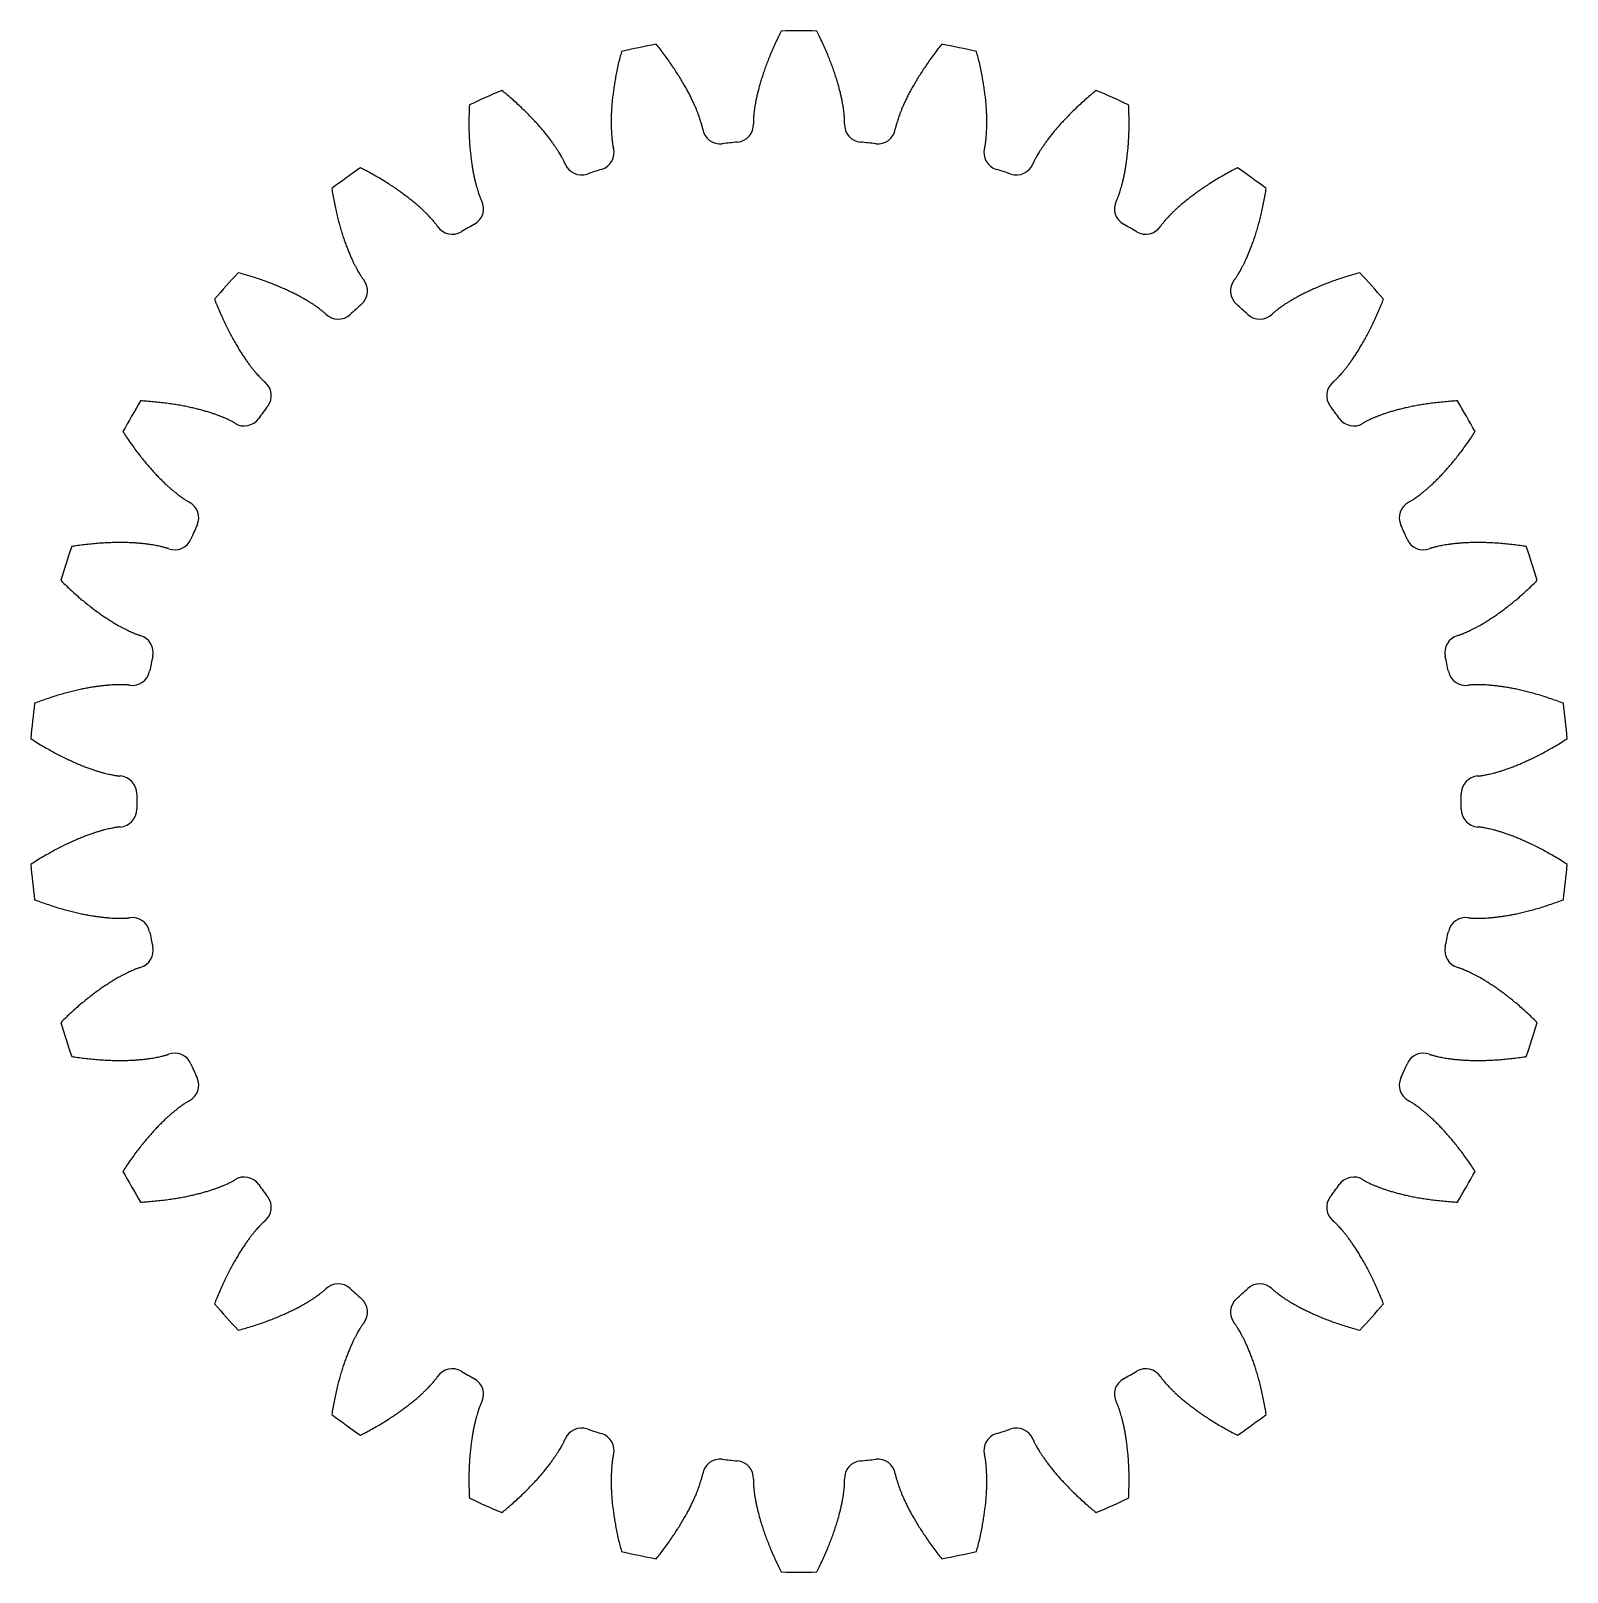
# Model space of a CAD drawing. Extents: x -53 to 53, y -53 to 53.
import ezdxf

# ---------------------------------------------------------------- set-up
doc = ezdxf.new("R2010")
doc.units = 0
doc.layers.add('MODELSKETCH_VISIBLE', color=7, linetype='CONTINUOUS')

msp = doc.modelspace()

# ---------------------------------------------------------------- linework, layer by layer
at = {"layer": 'MODELSKETCH_VISIBLE'}
for centre, radius, start, end in [((0, 0), 53.33, 88.6801, 91.3199), ((0, 0), 53.33, 100.6801, 103.3199), ((0, 0), 53.33, 76.6801, 79.3199), ((0, 0), 53.33, 112.6801, 115.3199), ((0, 0), 53.33, 64.6801, 67.3199), ((-5.45, 46.74), 1.23, 189.7774, 276.6554), ((-4.38, 46.85), 1.23, 275.3446, 2.2226), ((4.38, 46.85), 1.23, 177.7774, 264.6554), ((5.45, 46.74), 1.23, 263.3446, 350.2226), ((-14.03, 44.92), 1.23, 287.3446, 14.2226), ((0, 0), 45.83, 95.3446, 96.6554), ((0, 0), 45.83, 83.3446, 84.6554), ((14.03, 44.92), 1.23, 165.7774, 252.6554), ((0, 0), 53.33, 124.6801, 127.3199), ((-15.05, 44.59), 1.23, 201.7774, 288.6554), ((0, 0), 45.83, 107.3446, 108.6554), ((0, 0), 45.83, 71.3446, 72.6554), ((15.05, 44.59), 1.23, 251.3446, 338.2226), ((0, 0), 53.33, 52.6801, 55.3199), ((-23.06, 41.02), 1.23, 299.3446, 26.2226), ((23.06, 41.02), 1.23, 153.7774, 240.6554), ((-23.99, 40.48), 1.23, 213.7774, 300.6554), ((0, 0), 45.83, 119.3446, 120.6554), ((0, 0), 45.83, 59.3446, 60.6554), ((23.99, 40.48), 1.23, 239.3446, 326.2226), ((0, 0), 53.33, 136.6801, 139.3199), ((0, 0), 53.33, 40.6801, 43.3199), ((-31.09, 35.33), 1.23, 311.3446, 38.2226), ((31.09, 35.33), 1.23, 141.7774, 228.6554), ((0, 0), 45.83, 131.3446, 132.6554), ((0, 0), 45.83, 47.3446, 48.6554), ((-31.89, 34.61), 1.23, 225.7774, 312.6554), ((31.89, 34.61), 1.23, 227.3446, 314.2226), ((-37.75, 28.09), 1.23, 323.3446, 50.2226), ((37.75, 28.09), 1.23, 129.7774, 216.6554), ((0, 0), 53.33, 148.6801, 151.3199), ((0, 0), 45.83, 143.3446, 144.6554), ((0, 0), 45.83, 35.3446, 36.6554), ((0, 0), 53.33, 28.6801, 31.3199), ((-38.38, 27.22), 1.23, 237.7774, 324.6554), ((38.38, 27.22), 1.23, 215.3446, 302.2226), ((-42.77, 19.63), 1.23, 335.3446, 62.2226), ((42.77, 19.63), 1.23, 117.7774, 204.6554), ((-43.21, 18.65), 1.23, 249.7774, 336.6554), ((0, 0), 45.83, 155.3446, 156.6554), ((0, 0), 45.83, 23.3446, 24.6554), ((43.21, 18.65), 1.23, 203.3446, 290.2226), ((0, 0), 53.33, 160.6801, 163.3199), ((0, 0), 53.33, 16.6801, 19.3199), ((-45.92, 10.31), 1.23, 347.3446, 74.2226), ((45.92, 10.31), 1.23, 105.7774, 192.6554), ((0, 0), 45.83, 167.3446, 168.6554), ((0, 0), 45.83, 11.3446, 12.6554), ((-46.14, 9.26), 1.23, 261.7774, 348.6554), ((46.14, 9.26), 1.23, 191.3446, 278.2226), ((0, 0), 53.33, 172.6801, 175.3199), ((0, 0), 53.33, 4.6801, 7.3199), ((-47.06, 0.54), 1.23, 359.3446, 86.2226), ((47.06, 0.54), 1.23, 93.7774, 180.6554), ((0, 0), 45.83, 179.3446, 180.6554), ((0, 0), 45.83, 359.3446, 0.6554), ((-47.06, -0.54), 1.23, 273.7774, 0.6554), ((47.06, -0.54), 1.23, 179.3446, 266.2226), ((0, 0), 53.33, 184.6801, 187.3199), ((0, 0), 53.33, 352.6801, 355.3199), ((-46.14, -9.26), 1.23, 11.3446, 98.2226), ((46.14, -9.26), 1.23, 81.7774, 168.6554), ((0, 0), 45.83, 191.3446, 192.6554), ((0, 0), 45.83, 347.3446, 348.6554), ((-45.92, -10.31), 1.23, 285.7774, 12.6554), ((45.92, -10.31), 1.23, 167.3446, 254.2226), ((0, 0), 53.33, 196.6801, 199.3199), ((0, 0), 53.33, 340.6801, 343.3199), ((-43.21, -18.65), 1.23, 23.3446, 110.2226), ((43.21, -18.65), 1.23, 69.7774, 156.6554), ((-42.77, -19.63), 1.23, 297.7774, 24.6554), ((0, 0), 45.83, 203.3446, 204.6554), ((42.77, -19.63), 1.23, 155.3446, 242.2226), ((0, 0), 45.83, 335.3446, 336.6554), ((0, 0), 53.33, 208.6801, 211.3199), ((0, 0), 53.33, 328.6801, 331.3199), ((-38.38, -27.22), 1.23, 35.3446, 122.2226), ((0, 0), 45.83, 215.3446, 216.6554), ((0, 0), 45.83, 323.3446, 324.6554), ((38.38, -27.22), 1.23, 57.7774, 144.6554), ((-37.75, -28.09), 1.23, 309.7774, 36.6554), ((37.75, -28.09), 1.23, 143.3446, 230.2226), ((-31.89, -34.61), 1.23, 47.3446, 134.2226), ((0, 0), 45.83, 227.3446, 228.6554), ((0, 0), 45.83, 311.3446, 312.6554), ((31.89, -34.61), 1.23, 45.7774, 132.6554), ((0, 0), 53.33, 220.6801, 223.3199), ((-31.09, -35.33), 1.23, 321.7774, 48.6554), ((31.09, -35.33), 1.23, 131.3446, 218.2226), ((0, 0), 53.33, 316.6801, 319.3199), ((-23.99, -40.48), 1.23, 59.3446, 146.2226), ((0, 0), 45.83, 239.3446, 240.6554), ((0, 0), 45.83, 299.3446, 300.6554), ((23.99, -40.48), 1.23, 33.7774, 120.6554), ((-23.06, -41.02), 1.23, 333.7774, 60.6554), ((23.06, -41.02), 1.23, 119.3446, 206.2226), ((0, 0), 53.33, 232.6801, 235.3199), ((0, 0), 53.33, 304.6801, 307.3199), ((-15.05, -44.59), 1.23, 71.3446, 158.2226), ((0, 0), 45.83, 251.3446, 252.6554), ((0, 0), 45.83, 287.3446, 288.6554), ((15.05, -44.59), 1.23, 21.7774, 108.6554), ((-14.03, -44.92), 1.23, 345.7774, 72.6554), ((14.03, -44.92), 1.23, 107.3446, 194.2226), ((-5.45, -46.74), 1.23, 83.3446, 170.2226), ((0, 0), 45.83, 263.3446, 264.6554), ((-4.38, -46.85), 1.23, 357.7774, 84.6554), ((4.38, -46.85), 1.23, 95.3446, 182.2226), ((0, 0), 45.83, 275.3446, 276.6554), ((5.45, -46.74), 1.23, 9.7774, 96.6554), ((0, 0), 53.33, 244.6801, 247.3199), ((0, 0), 53.33, 292.6801, 295.3199), ((0, 0), 53.33, 256.6801, 259.3199), ((0, 0), 53.33, 280.6801, 283.3199), ((0, 0), 53.33, 268.6801, 271.3199)]:
    msp.add_arc(centre, radius, start, end, dxfattribs=at)
for points, knots in [([(-6.66, 46.53), (-6.66, 46.54), (-6.66, 46.55), (-6.67, 46.6), (-6.69, 46.66), (-6.71, 46.74), (-6.73, 46.84), (-6.76, 46.96), (-6.81, 47.09), (-6.85, 47.25), (-6.91, 47.42), (-6.98, 47.6), (-7.06, 47.8), (-7.15, 48.02), (-7.25, 48.25), (-7.37, 48.5), (-7.49, 48.76), (-7.63, 49.04), (-7.79, 49.33), (-7.96, 49.63), (-8.15, 49.95), (-8.35, 50.27), (-8.57, 50.61), (-8.8, 50.96), (-9.06, 51.33), (-9.33, 51.7), (-9.6, 52.06), (-9.79, 52.3), (-9.88, 52.41)], [0.0826757, 0.0826757, 0.0826757, 0.0826757, 0.0901685, 0.1058639, 0.1244349, 0.1454924, 0.1687724, 0.1940804, 0.2212655, 0.2502063, 0.2808022, 0.3129681, 0.3466309, 0.3817268, 0.4181995, 0.4559989, 0.49508, 0.5354021, 0.5769281, 0.6196241, 0.6634589, 0.7084035, 0.7544313, 0.8015174, 0.8496385, 0.8987727, 0.9488996, 0.9925847, 0.9925847, 0.9925847, 0.9925847]), ([(-1.23, 53.32), (-1.29, 53.19), (-1.43, 52.92), (-1.62, 52.51), (-1.81, 52.09), (-1.99, 51.68), (-2.14, 51.29), (-2.29, 50.91), (-2.42, 50.55), (-2.53, 50.2), (-2.64, 49.87), (-2.73, 49.55), (-2.81, 49.25), (-2.88, 48.97), (-2.94, 48.7), (-2.99, 48.46), (-3.03, 48.23), (-3.07, 48.01), (-3.1, 47.82), (-3.12, 47.64), (-3.13, 47.48), (-3.15, 47.34), (-3.15, 47.22), (-3.16, 47.11), (-3.16, 47.03), (-3.16, 46.97), (-3.16, 46.92), (-3.16, 46.91), (-3.16, 46.9)], [0, 0, 0, 0, 0.0436851, 0.093812, 0.1429463, 0.1910673, 0.2381534, 0.2841812, 0.3291259, 0.3729606, 0.4156566, 0.4571826, 0.4975047, 0.5365858, 0.5743852, 0.6108579, 0.6459538, 0.6796166, 0.7117825, 0.7423784, 0.7713192, 0.7985043, 0.8238123, 0.8470923, 0.8681498, 0.8867208, 0.9024162, 0.909909, 0.909909, 0.909909, 0.909909]), ([(3.16, 46.9), (3.16, 46.91), (3.16, 46.92), (3.16, 46.97), (3.16, 47.03), (3.16, 47.11), (3.15, 47.22), (3.15, 47.34), (3.13, 47.48), (3.12, 47.64), (3.1, 47.82), (3.07, 48.01), (3.03, 48.23), (2.99, 48.46), (2.94, 48.7), (2.88, 48.97), (2.81, 49.25), (2.73, 49.55), (2.64, 49.87), (2.53, 50.2), (2.42, 50.55), (2.29, 50.91), (2.14, 51.29), (1.99, 51.68), (1.81, 52.09), (1.62, 52.51), (1.43, 52.92), (1.29, 53.19), (1.23, 53.32)], [0.0826757, 0.0826757, 0.0826757, 0.0826757, 0.0901685, 0.1058639, 0.1244349, 0.1454924, 0.1687724, 0.1940804, 0.2212655, 0.2502063, 0.2808022, 0.3129681, 0.3466309, 0.3817268, 0.4181995, 0.4559989, 0.49508, 0.5354021, 0.5769281, 0.6196241, 0.6634589, 0.7084035, 0.7544313, 0.8015174, 0.8496385, 0.8987727, 0.9488996, 0.9925847, 0.9925847, 0.9925847, 0.9925847]), ([(9.88, 52.41), (9.79, 52.3), (9.6, 52.06), (9.33, 51.7), (9.06, 51.33), (8.8, 50.96), (8.57, 50.61), (8.35, 50.27), (8.15, 49.95), (7.96, 49.63), (7.79, 49.33), (7.63, 49.04), (7.49, 48.76), (7.37, 48.5), (7.25, 48.25), (7.15, 48.02), (7.06, 47.8), (6.98, 47.6), (6.91, 47.42), (6.85, 47.25), (6.81, 47.09), (6.76, 46.96), (6.73, 46.84), (6.71, 46.74), (6.69, 46.66), (6.67, 46.6), (6.66, 46.55), (6.66, 46.54), (6.66, 46.53)], [0, 0, 0, 0, 0.0436851, 0.093812, 0.1429463, 0.1910673, 0.2381534, 0.2841812, 0.3291259, 0.3729606, 0.4156566, 0.4571826, 0.4975047, 0.5365858, 0.5743852, 0.6108579, 0.6459538, 0.6796166, 0.7117825, 0.7423784, 0.7713192, 0.7985043, 0.8238123, 0.8470923, 0.8681498, 0.8867208, 0.9024162, 0.909909, 0.909909, 0.909909, 0.909909]), ([(-12.29, 51.9), (-12.32, 51.76), (-12.4, 51.47), (-12.51, 51.02), (-12.6, 50.57), (-12.69, 50.14), (-12.76, 49.72), (-12.82, 49.32), (-12.87, 48.94), (-12.92, 48.58), (-12.95, 48.23), (-12.97, 47.9), (-12.99, 47.59), (-13, 47.3), (-13, 47.03), (-13, 46.78), (-12.99, 46.54), (-12.98, 46.32), (-12.97, 46.13), (-12.95, 45.95), (-12.94, 45.79), (-12.92, 45.65), (-12.9, 45.53), (-12.89, 45.43), (-12.87, 45.34), (-12.86, 45.28), (-12.85, 45.24), (-12.84, 45.22), (-12.84, 45.22)], [0, 0, 0, 0, 0.0436851, 0.093812, 0.1429463, 0.1910673, 0.2381534, 0.2841812, 0.3291259, 0.3729606, 0.4156566, 0.4571826, 0.4975047, 0.5365858, 0.5743852, 0.6108579, 0.6459538, 0.6796166, 0.7117825, 0.7423784, 0.7713192, 0.7985043, 0.8238123, 0.8470923, 0.8681498, 0.8867208, 0.9024162, 0.909909, 0.909909, 0.909909, 0.909909]), ([(12.84, 45.22), (12.84, 45.22), (12.85, 45.24), (12.86, 45.28), (12.87, 45.34), (12.89, 45.43), (12.9, 45.53), (12.92, 45.65), (12.94, 45.79), (12.95, 45.95), (12.97, 46.13), (12.98, 46.32), (12.99, 46.54), (13, 46.78), (13, 47.03), (13, 47.3), (12.99, 47.59), (12.97, 47.9), (12.95, 48.23), (12.92, 48.58), (12.87, 48.94), (12.82, 49.32), (12.76, 49.72), (12.69, 50.14), (12.6, 50.57), (12.51, 51.02), (12.4, 51.47), (12.32, 51.76), (12.29, 51.9)], [0.0826757, 0.0826757, 0.0826757, 0.0826757, 0.0901685, 0.1058639, 0.1244349, 0.1454924, 0.1687724, 0.1940804, 0.2212655, 0.2502063, 0.2808022, 0.3129681, 0.3466309, 0.3817268, 0.4181995, 0.4559989, 0.49508, 0.5354021, 0.5769281, 0.6196241, 0.6634589, 0.7084035, 0.7544313, 0.8015174, 0.8496385, 0.8987727, 0.9488996, 0.9925847, 0.9925847, 0.9925847, 0.9925847]), ([(-16.19, 44.13), (-16.19, 44.14), (-16.2, 44.15), (-16.22, 44.19), (-16.24, 44.25), (-16.28, 44.33), (-16.32, 44.42), (-16.38, 44.53), (-16.45, 44.65), (-16.53, 44.79), (-16.62, 44.94), (-16.73, 45.11), (-16.84, 45.29), (-16.98, 45.48), (-17.12, 45.69), (-17.29, 45.91), (-17.47, 46.14), (-17.66, 46.38), (-17.87, 46.63), (-18.1, 46.89), (-18.35, 47.16), (-18.62, 47.44), (-18.9, 47.73), (-19.21, 48.02), (-19.53, 48.32), (-19.87, 48.63), (-20.22, 48.93), (-20.45, 49.12), (-20.56, 49.21)], [0.0826757, 0.0826757, 0.0826757, 0.0826757, 0.0901685, 0.1058639, 0.1244349, 0.1454924, 0.1687724, 0.1940804, 0.2212655, 0.2502063, 0.2808022, 0.3129681, 0.3466309, 0.3817268, 0.4181995, 0.4559989, 0.49508, 0.5354021, 0.5769281, 0.6196241, 0.6634589, 0.7084035, 0.7544313, 0.8015174, 0.8496385, 0.8987727, 0.9488996, 0.9925847, 0.9925847, 0.9925847, 0.9925847]), ([(20.56, 49.21), (20.45, 49.12), (20.22, 48.93), (19.87, 48.63), (19.53, 48.32), (19.21, 48.02), (18.9, 47.73), (18.62, 47.44), (18.35, 47.16), (18.1, 46.89), (17.87, 46.63), (17.66, 46.38), (17.47, 46.14), (17.29, 45.91), (17.12, 45.69), (16.98, 45.48), (16.84, 45.29), (16.73, 45.11), (16.62, 44.94), (16.53, 44.79), (16.45, 44.65), (16.38, 44.53), (16.32, 44.42), (16.28, 44.33), (16.24, 44.25), (16.22, 44.19), (16.2, 44.15), (16.19, 44.14), (16.19, 44.13)], [0, 0, 0, 0, 0.0436851, 0.093812, 0.1429463, 0.1910673, 0.2381534, 0.2841812, 0.3291259, 0.3729606, 0.4156566, 0.4571826, 0.4975047, 0.5365858, 0.5743852, 0.6108579, 0.6459538, 0.6796166, 0.7117825, 0.7423784, 0.7713192, 0.7985043, 0.8238123, 0.8470923, 0.8681498, 0.8867208, 0.9024162, 0.909909, 0.909909, 0.909909, 0.909909]), ([(-22.81, 48.21), (-22.82, 48.07), (-22.83, 47.76), (-22.84, 47.31), (-22.84, 46.85), (-22.84, 46.41), (-22.82, 45.98), (-22.8, 45.58), (-22.77, 45.19), (-22.73, 44.83), (-22.69, 44.48), (-22.65, 44.16), (-22.6, 43.85), (-22.55, 43.57), (-22.5, 43.3), (-22.44, 43.05), (-22.39, 42.82), (-22.33, 42.61), (-22.28, 42.42), (-22.23, 42.25), (-22.18, 42.1), (-22.13, 41.97), (-22.09, 41.85), (-22.05, 41.76), (-22.02, 41.68), (-21.99, 41.62), (-21.97, 41.58), (-21.96, 41.57), (-21.96, 41.56)], [0, 0, 0, 0, 0.0436851, 0.093812, 0.1429463, 0.1910673, 0.2381534, 0.2841812, 0.3291259, 0.3729606, 0.4156566, 0.4571826, 0.4975047, 0.5365858, 0.5743852, 0.6108579, 0.6459538, 0.6796166, 0.7117825, 0.7423784, 0.7713192, 0.7985043, 0.8238123, 0.8470923, 0.8681498, 0.8867208, 0.9024162, 0.909909, 0.909909, 0.909909, 0.909909]), ([(21.96, 41.56), (21.96, 41.57), (21.97, 41.58), (21.99, 41.62), (22.02, 41.68), (22.05, 41.76), (22.09, 41.85), (22.13, 41.97), (22.18, 42.1), (22.23, 42.25), (22.28, 42.42), (22.33, 42.61), (22.39, 42.82), (22.44, 43.05), (22.5, 43.3), (22.55, 43.57), (22.6, 43.85), (22.65, 44.16), (22.69, 44.48), (22.73, 44.83), (22.77, 45.19), (22.8, 45.58), (22.82, 45.98), (22.84, 46.41), (22.84, 46.85), (22.84, 47.31), (22.83, 47.76), (22.82, 48.07), (22.81, 48.21)], [0.0826757, 0.0826757, 0.0826757, 0.0826757, 0.0901685, 0.1058639, 0.1244349, 0.1454924, 0.1687724, 0.1940804, 0.2212655, 0.2502063, 0.2808022, 0.3129681, 0.3466309, 0.3817268, 0.4181995, 0.4559989, 0.49508, 0.5354021, 0.5769281, 0.6196241, 0.6634589, 0.7084035, 0.7544313, 0.8015174, 0.8496385, 0.8987727, 0.9488996, 0.9925847, 0.9925847, 0.9925847, 0.9925847]), ([(-25.01, 39.8), (-25.02, 39.81), (-25.02, 39.81), (-25.05, 39.85), (-25.09, 39.91), (-25.14, 39.97), (-25.2, 40.05), (-25.28, 40.15), (-25.37, 40.26), (-25.48, 40.37), (-25.6, 40.5), (-25.74, 40.65), (-25.89, 40.8), (-26.06, 40.96), (-26.25, 41.13), (-26.45, 41.31), (-26.68, 41.5), (-26.92, 41.69), (-27.18, 41.89), (-27.46, 42.1), (-27.76, 42.32), (-28.07, 42.53), (-28.41, 42.75), (-28.77, 42.98), (-29.15, 43.21), (-29.55, 43.43), (-29.95, 43.65), (-30.22, 43.79), (-30.35, 43.86)], [0.0826757, 0.0826757, 0.0826757, 0.0826757, 0.0901685, 0.1058639, 0.1244349, 0.1454924, 0.1687724, 0.1940804, 0.2212655, 0.2502063, 0.2808022, 0.3129681, 0.3466309, 0.3817268, 0.4181995, 0.4559989, 0.49508, 0.5354021, 0.5769281, 0.6196241, 0.6634589, 0.7084035, 0.7544313, 0.8015174, 0.8496385, 0.8987727, 0.9488996, 0.9925847, 0.9925847, 0.9925847, 0.9925847]), ([(30.35, 43.86), (30.22, 43.79), (29.95, 43.65), (29.55, 43.43), (29.15, 43.21), (28.77, 42.98), (28.41, 42.75), (28.07, 42.53), (27.76, 42.32), (27.46, 42.1), (27.18, 41.89), (26.92, 41.69), (26.68, 41.5), (26.45, 41.31), (26.25, 41.13), (26.06, 40.96), (25.89, 40.8), (25.74, 40.65), (25.6, 40.5), (25.48, 40.37), (25.37, 40.26), (25.28, 40.15), (25.2, 40.05), (25.14, 39.97), (25.09, 39.91), (25.05, 39.85), (25.02, 39.81), (25.02, 39.81), (25.01, 39.8)], [0, 0, 0, 0, 0.0436851, 0.093812, 0.1429463, 0.1910673, 0.2381534, 0.2841812, 0.3291259, 0.3729606, 0.4156566, 0.4571826, 0.4975047, 0.5365858, 0.5743852, 0.6108579, 0.6459538, 0.6796166, 0.7117825, 0.7423784, 0.7713192, 0.7985043, 0.8238123, 0.8470923, 0.8681498, 0.8867208, 0.9024162, 0.909909, 0.909909, 0.909909, 0.909909]), ([(-32.33, 42.41), (-32.31, 42.27), (-32.26, 41.97), (-32.18, 41.52), (-32.08, 41.07), (-31.98, 40.64), (-31.88, 40.23), (-31.78, 39.84), (-31.67, 39.47), (-31.56, 39.12), (-31.45, 38.79), (-31.33, 38.49), (-31.22, 38.2), (-31.11, 37.93), (-31.01, 37.68), (-30.9, 37.44), (-30.8, 37.23), (-30.7, 37.04), (-30.61, 36.86), (-30.52, 36.71), (-30.44, 36.57), (-30.37, 36.45), (-30.31, 36.35), (-30.25, 36.26), (-30.2, 36.19), (-30.16, 36.14), (-30.13, 36.1), (-30.13, 36.09), (-30.12, 36.09)], [0, 0, 0, 0, 0.0436851, 0.093812, 0.1429463, 0.1910673, 0.2381534, 0.2841812, 0.3291259, 0.3729606, 0.4156566, 0.4571826, 0.4975047, 0.5365858, 0.5743852, 0.6108579, 0.6459538, 0.6796166, 0.7117825, 0.7423784, 0.7713192, 0.7985043, 0.8238123, 0.8470923, 0.8681498, 0.8867208, 0.9024162, 0.909909, 0.909909, 0.909909, 0.909909]), ([(30.12, 36.09), (30.13, 36.09), (30.13, 36.1), (30.16, 36.14), (30.2, 36.19), (30.25, 36.26), (30.31, 36.35), (30.37, 36.45), (30.44, 36.57), (30.52, 36.71), (30.61, 36.86), (30.7, 37.04), (30.8, 37.23), (30.9, 37.44), (31.01, 37.68), (31.11, 37.93), (31.22, 38.2), (31.33, 38.49), (31.45, 38.79), (31.56, 39.12), (31.67, 39.47), (31.78, 39.84), (31.88, 40.23), (31.98, 40.64), (32.08, 41.07), (32.18, 41.52), (32.26, 41.97), (32.31, 42.27), (32.33, 42.41)], [0.0826757, 0.0826757, 0.0826757, 0.0826757, 0.0901685, 0.1058639, 0.1244349, 0.1454924, 0.1687724, 0.1940804, 0.2212655, 0.2502063, 0.2808022, 0.3129681, 0.3466309, 0.3817268, 0.4181995, 0.4559989, 0.49508, 0.5354021, 0.5769281, 0.6196241, 0.6634589, 0.7084035, 0.7544313, 0.8015174, 0.8496385, 0.8987727, 0.9488996, 0.9925847, 0.9925847, 0.9925847, 0.9925847]), ([(-32.74, 33.73), (-32.74, 33.73), (-32.75, 33.74), (-32.79, 33.78), (-32.84, 33.82), (-32.9, 33.87), (-32.98, 33.94), (-33.08, 34.01), (-33.19, 34.1), (-33.32, 34.19), (-33.46, 34.3), (-33.63, 34.41), (-33.81, 34.52), (-34.01, 34.65), (-34.23, 34.77), (-34.47, 34.91), (-34.72, 35.04), (-35, 35.19), (-35.3, 35.33), (-35.61, 35.47), (-35.95, 35.62), (-36.3, 35.77), (-36.68, 35.91), (-37.08, 36.06), (-37.5, 36.2), (-37.93, 36.34), (-38.37, 36.47), (-38.66, 36.55), (-38.8, 36.59)], [0.0826757, 0.0826757, 0.0826757, 0.0826757, 0.0901685, 0.1058639, 0.1244349, 0.1454924, 0.1687724, 0.1940804, 0.2212655, 0.2502063, 0.2808022, 0.3129681, 0.3466309, 0.3817268, 0.4181995, 0.4559989, 0.49508, 0.5354021, 0.5769281, 0.6196241, 0.6634589, 0.7084035, 0.7544313, 0.8015174, 0.8496385, 0.8987727, 0.9488996, 0.9925847, 0.9925847, 0.9925847, 0.9925847]), ([(38.8, 36.59), (38.66, 36.55), (38.37, 36.47), (37.93, 36.34), (37.5, 36.2), (37.08, 36.06), (36.68, 35.91), (36.3, 35.77), (35.95, 35.62), (35.61, 35.47), (35.3, 35.33), (35, 35.19), (34.72, 35.04), (34.47, 34.91), (34.23, 34.77), (34.01, 34.65), (33.81, 34.52), (33.63, 34.41), (33.46, 34.3), (33.32, 34.19), (33.19, 34.1), (33.08, 34.01), (32.98, 33.94), (32.9, 33.87), (32.84, 33.82), (32.79, 33.78), (32.75, 33.74), (32.74, 33.73), (32.74, 33.73)], [0, 0, 0, 0, 0.0436851, 0.093812, 0.1429463, 0.1910673, 0.2381534, 0.2841812, 0.3291259, 0.3729606, 0.4156566, 0.4571826, 0.4975047, 0.5365858, 0.5743852, 0.6108579, 0.6459538, 0.6796166, 0.7117825, 0.7423784, 0.7713192, 0.7985043, 0.8238123, 0.8470923, 0.8681498, 0.8867208, 0.9024162, 0.909909, 0.909909, 0.909909, 0.909909]), ([(-40.45, 34.76), (-40.39, 34.63), (-40.28, 34.35), (-40.11, 33.93), (-39.92, 33.51), (-39.74, 33.11), (-39.55, 32.73), (-39.37, 32.37), (-39.18, 32.03), (-39, 31.71), (-38.82, 31.41), (-38.65, 31.13), (-38.48, 30.87), (-38.32, 30.63), (-38.16, 30.41), (-38.01, 30.2), (-37.87, 30.01), (-37.73, 29.85), (-37.61, 29.69), (-37.49, 29.56), (-37.38, 29.44), (-37.29, 29.34), (-37.2, 29.25), (-37.13, 29.18), (-37.06, 29.12), (-37.02, 29.08), (-36.98, 29.05), (-36.97, 29.04), (-36.97, 29.04)], [0, 0, 0, 0, 0.0436851, 0.093812, 0.1429463, 0.1910673, 0.2381534, 0.2841812, 0.3291259, 0.3729606, 0.4156566, 0.4571826, 0.4975047, 0.5365858, 0.5743852, 0.6108579, 0.6459538, 0.6796166, 0.7117825, 0.7423784, 0.7713192, 0.7985043, 0.8238123, 0.8470923, 0.8681498, 0.8867208, 0.9024162, 0.909909, 0.909909, 0.909909, 0.909909]), ([(36.97, 29.04), (36.97, 29.04), (36.98, 29.05), (37.02, 29.08), (37.06, 29.12), (37.13, 29.18), (37.2, 29.25), (37.29, 29.34), (37.38, 29.44), (37.49, 29.56), (37.61, 29.69), (37.73, 29.85), (37.87, 30.01), (38.01, 30.2), (38.16, 30.41), (38.32, 30.63), (38.48, 30.87), (38.65, 31.13), (38.82, 31.41), (39, 31.71), (39.18, 32.03), (39.37, 32.37), (39.55, 32.73), (39.74, 33.11), (39.92, 33.51), (40.11, 33.93), (40.28, 34.35), (40.39, 34.63), (40.45, 34.76)], [0.0826757, 0.0826757, 0.0826757, 0.0826757, 0.0901685, 0.1058639, 0.1244349, 0.1454924, 0.1687724, 0.1940804, 0.2212655, 0.2502063, 0.2808022, 0.3129681, 0.3466309, 0.3817268, 0.4181995, 0.4559989, 0.49508, 0.5354021, 0.5769281, 0.6196241, 0.6634589, 0.7084035, 0.7544313, 0.8015174, 0.8496385, 0.8987727, 0.9488996, 0.9925847, 0.9925847, 0.9925847, 0.9925847]), ([(-39.04, 26.19), (-39.04, 26.19), (-39.05, 26.2), (-39.09, 26.22), (-39.15, 26.25), (-39.22, 26.29), (-39.32, 26.34), (-39.42, 26.39), (-39.55, 26.45), (-39.7, 26.52), (-39.86, 26.59), (-40.05, 26.66), (-40.25, 26.74), (-40.47, 26.82), (-40.71, 26.9), (-40.97, 26.98), (-41.25, 27.06), (-41.55, 27.14), (-41.87, 27.22), (-42.21, 27.29), (-42.57, 27.37), (-42.95, 27.44), (-43.35, 27.5), (-43.76, 27.56), (-44.2, 27.61), (-44.66, 27.66), (-45.11, 27.7), (-45.42, 27.72), (-45.56, 27.72)], [0.0826757, 0.0826757, 0.0826757, 0.0826757, 0.0901685, 0.1058639, 0.1244349, 0.1454924, 0.1687724, 0.1940804, 0.2212655, 0.2502063, 0.2808022, 0.3129681, 0.3466309, 0.3817268, 0.4181995, 0.4559989, 0.49508, 0.5354021, 0.5769281, 0.6196241, 0.6634589, 0.7084035, 0.7544313, 0.8015174, 0.8496385, 0.8987727, 0.9488996, 0.9925847, 0.9925847, 0.9925847, 0.9925847]), ([(45.56, 27.72), (45.42, 27.72), (45.11, 27.7), (44.66, 27.66), (44.2, 27.61), (43.76, 27.56), (43.35, 27.5), (42.95, 27.44), (42.57, 27.37), (42.21, 27.29), (41.87, 27.22), (41.55, 27.14), (41.25, 27.06), (40.97, 26.98), (40.71, 26.9), (40.47, 26.82), (40.25, 26.74), (40.05, 26.66), (39.86, 26.59), (39.7, 26.52), (39.55, 26.45), (39.42, 26.39), (39.32, 26.34), (39.22, 26.29), (39.15, 26.25), (39.09, 26.22), (39.05, 26.2), (39.04, 26.19), (39.04, 26.19)], [0, 0, 0, 0, 0.0436851, 0.093812, 0.1429463, 0.1910673, 0.2381534, 0.2841812, 0.3291259, 0.3729606, 0.4156566, 0.4571826, 0.4975047, 0.5365858, 0.5743852, 0.6108579, 0.6459538, 0.6796166, 0.7117825, 0.7423784, 0.7713192, 0.7985043, 0.8238123, 0.8470923, 0.8681498, 0.8867208, 0.9024162, 0.909909, 0.909909, 0.909909, 0.909909]), ([(-46.79, 25.6), (-46.71, 25.48), (-46.54, 25.22), (-46.28, 24.85), (-46.02, 24.47), (-45.75, 24.12), (-45.49, 23.79), (-45.23, 23.47), (-44.98, 23.18), (-44.74, 22.91), (-44.51, 22.65), (-44.28, 22.41), (-44.06, 22.19), (-43.85, 21.99), (-43.65, 21.81), (-43.46, 21.64), (-43.28, 21.49), (-43.11, 21.35), (-42.96, 21.23), (-42.82, 21.12), (-42.69, 21.03), (-42.57, 20.95), (-42.47, 20.88), (-42.38, 20.82), (-42.31, 20.78), (-42.25, 20.75), (-42.21, 20.72), (-42.2, 20.72), (-42.2, 20.71)], [0, 0, 0, 0, 0.0436851, 0.093812, 0.1429463, 0.1910673, 0.2381534, 0.2841812, 0.3291259, 0.3729606, 0.4156566, 0.4571826, 0.4975047, 0.5365858, 0.5743852, 0.6108579, 0.6459538, 0.6796166, 0.7117825, 0.7423784, 0.7713192, 0.7985043, 0.8238123, 0.8470923, 0.8681498, 0.8867208, 0.9024162, 0.909909, 0.909909, 0.909909, 0.909909]), ([(42.2, 20.71), (42.2, 20.72), (42.21, 20.72), (42.25, 20.75), (42.31, 20.78), (42.38, 20.82), (42.47, 20.88), (42.57, 20.95), (42.69, 21.03), (42.82, 21.12), (42.96, 21.23), (43.11, 21.35), (43.28, 21.49), (43.46, 21.64), (43.65, 21.81), (43.85, 21.99), (44.06, 22.19), (44.28, 22.41), (44.51, 22.65), (44.74, 22.91), (44.98, 23.18), (45.23, 23.47), (45.49, 23.79), (45.75, 24.12), (46.02, 24.47), (46.28, 24.85), (46.54, 25.22), (46.71, 25.48), (46.79, 25.6)], [0.0826757, 0.0826757, 0.0826757, 0.0826757, 0.0901685, 0.1058639, 0.1244349, 0.1454924, 0.1687724, 0.1940804, 0.2212655, 0.2502063, 0.2808022, 0.3129681, 0.3466309, 0.3817268, 0.4181995, 0.4559989, 0.49508, 0.5354021, 0.5769281, 0.6196241, 0.6634589, 0.7084035, 0.7544313, 0.8015174, 0.8496385, 0.8987727, 0.9488996, 0.9925847, 0.9925847, 0.9925847, 0.9925847]), ([(-43.63, 17.5), (-43.63, 17.5), (-43.65, 17.5), (-43.69, 17.52), (-43.75, 17.54), (-43.83, 17.56), (-43.93, 17.59), (-44.05, 17.62), (-44.19, 17.65), (-44.34, 17.69), (-44.52, 17.72), (-44.71, 17.75), (-44.93, 17.79), (-45.16, 17.82), (-45.41, 17.85), (-45.68, 17.87), (-45.97, 17.89), (-46.28, 17.91), (-46.61, 17.92), (-46.96, 17.92), (-47.33, 17.92), (-47.71, 17.91), (-48.12, 17.89), (-48.54, 17.86), (-48.98, 17.82), (-49.44, 17.77), (-49.89, 17.71), (-50.19, 17.67), (-50.33, 17.64)], [0.0826757, 0.0826757, 0.0826757, 0.0826757, 0.0901685, 0.1058639, 0.1244349, 0.1454924, 0.1687724, 0.1940804, 0.2212655, 0.2502063, 0.2808022, 0.3129681, 0.3466309, 0.3817268, 0.4181995, 0.4559989, 0.49508, 0.5354021, 0.5769281, 0.6196241, 0.6634589, 0.7084035, 0.7544313, 0.8015174, 0.8496385, 0.8987727, 0.9488996, 0.9925847, 0.9925847, 0.9925847, 0.9925847]), ([(50.33, 17.64), (50.19, 17.67), (49.89, 17.71), (49.44, 17.77), (48.98, 17.82), (48.54, 17.86), (48.12, 17.89), (47.71, 17.91), (47.33, 17.92), (46.96, 17.92), (46.61, 17.92), (46.28, 17.91), (45.97, 17.89), (45.68, 17.87), (45.41, 17.85), (45.16, 17.82), (44.93, 17.79), (44.71, 17.75), (44.52, 17.72), (44.34, 17.69), (44.19, 17.65), (44.05, 17.62), (43.93, 17.59), (43.83, 17.56), (43.75, 17.54), (43.69, 17.52), (43.65, 17.5), (43.63, 17.5), (43.63, 17.5)], [0, 0, 0, 0, 0.0436851, 0.093812, 0.1429463, 0.1910673, 0.2381534, 0.2841812, 0.3291259, 0.3729606, 0.4156566, 0.4571826, 0.4975047, 0.5365858, 0.5743852, 0.6108579, 0.6459538, 0.6796166, 0.7117825, 0.7423784, 0.7713192, 0.7985043, 0.8238123, 0.8470923, 0.8681498, 0.8867208, 0.9024162, 0.909909, 0.909909, 0.909909, 0.909909]), ([(-51.09, 15.31), (-50.99, 15.21), (-50.77, 14.99), (-50.44, 14.68), (-50.1, 14.37), (-49.77, 14.08), (-49.44, 13.81), (-49.13, 13.56), (-48.82, 13.32), (-48.53, 13.1), (-48.24, 12.9), (-47.97, 12.72), (-47.71, 12.55), (-47.46, 12.39), (-47.23, 12.25), (-47.01, 12.13), (-46.8, 12.02), (-46.61, 11.92), (-46.43, 11.83), (-46.27, 11.76), (-46.13, 11.69), (-46, 11.64), (-45.88, 11.59), (-45.79, 11.56), (-45.7, 11.53), (-45.64, 11.51), (-45.6, 11.49), (-45.59, 11.49), (-45.58, 11.49)], [0, 0, 0, 0, 0.0436851, 0.093812, 0.1429463, 0.1910673, 0.2381534, 0.2841812, 0.3291259, 0.3729606, 0.4156566, 0.4571826, 0.4975047, 0.5365858, 0.5743852, 0.6108579, 0.6459538, 0.6796166, 0.7117825, 0.7423784, 0.7713192, 0.7985043, 0.8238123, 0.8470923, 0.8681498, 0.8867208, 0.9024162, 0.909909, 0.909909, 0.909909, 0.909909]), ([(45.58, 11.49), (45.59, 11.49), (45.6, 11.49), (45.64, 11.51), (45.7, 11.53), (45.79, 11.56), (45.88, 11.59), (46, 11.64), (46.13, 11.69), (46.27, 11.76), (46.43, 11.83), (46.61, 11.92), (46.8, 12.02), (47.01, 12.13), (47.23, 12.25), (47.46, 12.39), (47.71, 12.55), (47.97, 12.72), (48.24, 12.9), (48.53, 13.1), (48.82, 13.32), (49.13, 13.56), (49.44, 13.81), (49.77, 14.08), (50.1, 14.37), (50.44, 14.68), (50.77, 14.99), (50.99, 15.21), (51.09, 15.31)], [0.0826757, 0.0826757, 0.0826757, 0.0826757, 0.0901685, 0.1058639, 0.1244349, 0.1454924, 0.1687724, 0.1940804, 0.2212655, 0.2502063, 0.2808022, 0.3129681, 0.3466309, 0.3817268, 0.4181995, 0.4559989, 0.49508, 0.5354021, 0.5769281, 0.6196241, 0.6634589, 0.7084035, 0.7544313, 0.8015174, 0.8496385, 0.8987727, 0.9488996, 0.9925847, 0.9925847, 0.9925847, 0.9925847]), ([(-46.31, 8.04), (-46.32, 8.05), (-46.33, 8.05), (-46.38, 8.05), (-46.44, 8.06), (-46.53, 8.07), (-46.63, 8.07), (-46.75, 8.08), (-46.89, 8.08), (-47.05, 8.08), (-47.23, 8.08), (-47.43, 8.07), (-47.64, 8.06), (-47.88, 8.04), (-48.13, 8.01), (-48.4, 7.98), (-48.69, 7.94), (-49, 7.89), (-49.32, 7.84), (-49.66, 7.77), (-50.02, 7.69), (-50.39, 7.6), (-50.78, 7.49), (-51.19, 7.38), (-51.61, 7.25), (-52.05, 7.1), (-52.48, 6.95), (-52.77, 6.85), (-52.9, 6.8)], [0.0826757, 0.0826757, 0.0826757, 0.0826757, 0.0901685, 0.1058639, 0.1244349, 0.1454924, 0.1687724, 0.1940804, 0.2212655, 0.2502063, 0.2808022, 0.3129681, 0.3466309, 0.3817268, 0.4181995, 0.4559989, 0.49508, 0.5354021, 0.5769281, 0.6196241, 0.6634589, 0.7084035, 0.7544313, 0.8015174, 0.8496385, 0.8987727, 0.9488996, 0.9925847, 0.9925847, 0.9925847, 0.9925847]), ([(52.9, 6.8), (52.77, 6.85), (52.48, 6.95), (52.05, 7.1), (51.61, 7.25), (51.19, 7.38), (50.78, 7.49), (50.39, 7.6), (50.02, 7.69), (49.66, 7.77), (49.32, 7.84), (49, 7.89), (48.69, 7.94), (48.4, 7.98), (48.13, 8.01), (47.88, 8.04), (47.64, 8.06), (47.43, 8.07), (47.23, 8.08), (47.05, 8.08), (46.89, 8.08), (46.75, 8.08), (46.63, 8.07), (46.53, 8.07), (46.44, 8.06), (46.38, 8.05), (46.33, 8.05), (46.32, 8.05), (46.31, 8.04)], [0, 0, 0, 0, 0.0436851, 0.093812, 0.1429463, 0.1910673, 0.2381534, 0.2841812, 0.3291259, 0.3729606, 0.4156566, 0.4571826, 0.4975047, 0.5365858, 0.5743852, 0.6108579, 0.6459538, 0.6796166, 0.7117825, 0.7423784, 0.7713192, 0.7985043, 0.8238123, 0.8470923, 0.8681498, 0.8867208, 0.9024162, 0.909909, 0.909909, 0.909909, 0.909909]), ([(-53.16, 4.35), (-53.04, 4.27), (-52.78, 4.11), (-52.39, 3.87), (-51.99, 3.64), (-51.61, 3.43), (-51.23, 3.23), (-50.87, 3.05), (-50.52, 2.88), (-50.19, 2.73), (-49.87, 2.59), (-49.57, 2.47), (-49.28, 2.35), (-49, 2.26), (-48.75, 2.17), (-48.5, 2.09), (-48.28, 2.02), (-48.07, 1.97), (-47.88, 1.92), (-47.7, 1.88), (-47.55, 1.85), (-47.41, 1.82), (-47.29, 1.8), (-47.19, 1.78), (-47.1, 1.77), (-47.04, 1.77), (-46.99, 1.76), (-46.98, 1.76), (-46.97, 1.76)], [0, 0, 0, 0, 0.0436851, 0.093812, 0.1429463, 0.1910673, 0.2381534, 0.2841812, 0.3291259, 0.3729606, 0.4156566, 0.4571826, 0.4975047, 0.5365858, 0.5743852, 0.6108579, 0.6459538, 0.6796166, 0.7117825, 0.7423784, 0.7713192, 0.7985043, 0.8238123, 0.8470923, 0.8681498, 0.8867208, 0.9024162, 0.909909, 0.909909, 0.909909, 0.909909]), ([(46.97, 1.76), (46.98, 1.76), (46.99, 1.76), (47.04, 1.77), (47.1, 1.77), (47.19, 1.78), (47.29, 1.8), (47.41, 1.82), (47.55, 1.85), (47.7, 1.88), (47.88, 1.92), (48.07, 1.97), (48.28, 2.02), (48.5, 2.09), (48.75, 2.17), (49, 2.26), (49.28, 2.35), (49.57, 2.47), (49.87, 2.59), (50.19, 2.73), (50.52, 2.88), (50.87, 3.05), (51.23, 3.23), (51.61, 3.43), (51.99, 3.64), (52.39, 3.87), (52.78, 4.11), (53.04, 4.27), (53.16, 4.35)], [0.0826757, 0.0826757, 0.0826757, 0.0826757, 0.0901685, 0.1058639, 0.1244349, 0.1454924, 0.1687724, 0.1940804, 0.2212655, 0.2502063, 0.2808022, 0.3129681, 0.3466309, 0.3817268, 0.4181995, 0.4559989, 0.49508, 0.5354021, 0.5769281, 0.6196241, 0.6634589, 0.7084035, 0.7544313, 0.8015174, 0.8496385, 0.8987727, 0.9488996, 0.9925847, 0.9925847, 0.9925847, 0.9925847]), ([(-46.97, -1.76), (-46.98, -1.76), (-46.99, -1.76), (-47.04, -1.77), (-47.1, -1.77), (-47.19, -1.78), (-47.29, -1.8), (-47.41, -1.82), (-47.55, -1.85), (-47.7, -1.88), (-47.88, -1.92), (-48.07, -1.97), (-48.28, -2.02), (-48.5, -2.09), (-48.75, -2.17), (-49, -2.26), (-49.28, -2.35), (-49.57, -2.47), (-49.87, -2.59), (-50.19, -2.73), (-50.52, -2.88), (-50.87, -3.05), (-51.23, -3.23), (-51.61, -3.43), (-51.99, -3.64), (-52.39, -3.87), (-52.78, -4.11), (-53.04, -4.27), (-53.16, -4.35)], [0.0826757, 0.0826757, 0.0826757, 0.0826757, 0.0901685, 0.1058639, 0.1244349, 0.1454924, 0.1687724, 0.1940804, 0.2212655, 0.2502063, 0.2808022, 0.3129681, 0.3466309, 0.3817268, 0.4181995, 0.4559989, 0.49508, 0.5354021, 0.5769281, 0.6196241, 0.6634589, 0.7084035, 0.7544313, 0.8015174, 0.8496385, 0.8987727, 0.9488996, 0.9925847, 0.9925847, 0.9925847, 0.9925847]), ([(53.16, -4.35), (53.04, -4.27), (52.78, -4.11), (52.39, -3.87), (51.99, -3.64), (51.61, -3.43), (51.23, -3.23), (50.87, -3.05), (50.52, -2.88), (50.19, -2.73), (49.87, -2.59), (49.57, -2.47), (49.28, -2.35), (49, -2.26), (48.75, -2.17), (48.5, -2.09), (48.28, -2.02), (48.07, -1.97), (47.88, -1.92), (47.7, -1.88), (47.55, -1.85), (47.41, -1.82), (47.29, -1.8), (47.19, -1.78), (47.1, -1.77), (47.04, -1.77), (46.99, -1.76), (46.98, -1.76), (46.97, -1.76)], [0, 0, 0, 0, 0.0436851, 0.093812, 0.1429463, 0.1910673, 0.2381534, 0.2841812, 0.3291259, 0.3729606, 0.4156566, 0.4571826, 0.4975047, 0.5365858, 0.5743852, 0.6108579, 0.6459538, 0.6796166, 0.7117825, 0.7423784, 0.7713192, 0.7985043, 0.8238123, 0.8470923, 0.8681498, 0.8867208, 0.9024162, 0.909909, 0.909909, 0.909909, 0.909909]), ([(-52.9, -6.8), (-52.77, -6.85), (-52.48, -6.95), (-52.05, -7.1), (-51.61, -7.25), (-51.19, -7.38), (-50.78, -7.49), (-50.39, -7.6), (-50.02, -7.69), (-49.66, -7.77), (-49.32, -7.84), (-49, -7.89), (-48.69, -7.94), (-48.4, -7.98), (-48.13, -8.01), (-47.88, -8.04), (-47.64, -8.06), (-47.43, -8.07), (-47.23, -8.08), (-47.05, -8.08), (-46.89, -8.08), (-46.75, -8.08), (-46.63, -8.07), (-46.53, -8.07), (-46.44, -8.06), (-46.38, -8.05), (-46.33, -8.05), (-46.32, -8.05), (-46.31, -8.04)], [0, 0, 0, 0, 0.0436851, 0.093812, 0.1429463, 0.1910673, 0.2381534, 0.2841812, 0.3291259, 0.3729606, 0.4156566, 0.4571826, 0.4975047, 0.5365858, 0.5743852, 0.6108579, 0.6459538, 0.6796166, 0.7117825, 0.7423784, 0.7713192, 0.7985043, 0.8238123, 0.8470923, 0.8681498, 0.8867208, 0.9024162, 0.909909, 0.909909, 0.909909, 0.909909]), ([(46.31, -8.04), (46.32, -8.05), (46.33, -8.05), (46.38, -8.05), (46.44, -8.06), (46.53, -8.07), (46.63, -8.07), (46.75, -8.08), (46.89, -8.08), (47.05, -8.08), (47.23, -8.08), (47.43, -8.07), (47.64, -8.06), (47.88, -8.04), (48.13, -8.01), (48.4, -7.98), (48.69, -7.94), (49, -7.89), (49.32, -7.84), (49.66, -7.77), (50.02, -7.69), (50.39, -7.6), (50.78, -7.49), (51.19, -7.38), (51.61, -7.25), (52.05, -7.1), (52.48, -6.95), (52.77, -6.85), (52.9, -6.8)], [0.0826757, 0.0826757, 0.0826757, 0.0826757, 0.0901685, 0.1058639, 0.1244349, 0.1454924, 0.1687724, 0.1940804, 0.2212655, 0.2502063, 0.2808022, 0.3129681, 0.3466309, 0.3817268, 0.4181995, 0.4559989, 0.49508, 0.5354021, 0.5769281, 0.6196241, 0.6634589, 0.7084035, 0.7544313, 0.8015174, 0.8496385, 0.8987727, 0.9488996, 0.9925847, 0.9925847, 0.9925847, 0.9925847]), ([(-45.58, -11.49), (-45.59, -11.49), (-45.6, -11.49), (-45.64, -11.51), (-45.7, -11.53), (-45.79, -11.56), (-45.88, -11.59), (-46, -11.64), (-46.13, -11.69), (-46.27, -11.76), (-46.43, -11.83), (-46.61, -11.92), (-46.8, -12.02), (-47.01, -12.13), (-47.23, -12.25), (-47.46, -12.39), (-47.71, -12.55), (-47.97, -12.72), (-48.24, -12.9), (-48.53, -13.1), (-48.82, -13.32), (-49.13, -13.56), (-49.44, -13.81), (-49.77, -14.08), (-50.1, -14.37), (-50.44, -14.68), (-50.77, -14.99), (-50.99, -15.21), (-51.09, -15.31)], [0.0826757, 0.0826757, 0.0826757, 0.0826757, 0.0901685, 0.1058639, 0.1244349, 0.1454924, 0.1687724, 0.1940804, 0.2212655, 0.2502063, 0.2808022, 0.3129681, 0.3466309, 0.3817268, 0.4181995, 0.4559989, 0.49508, 0.5354021, 0.5769281, 0.6196241, 0.6634589, 0.7084035, 0.7544313, 0.8015174, 0.8496385, 0.8987727, 0.9488996, 0.9925847, 0.9925847, 0.9925847, 0.9925847]), ([(51.09, -15.31), (50.99, -15.21), (50.77, -14.99), (50.44, -14.68), (50.1, -14.37), (49.77, -14.08), (49.44, -13.81), (49.13, -13.56), (48.82, -13.32), (48.53, -13.1), (48.24, -12.9), (47.97, -12.72), (47.71, -12.55), (47.46, -12.39), (47.23, -12.25), (47.01, -12.13), (46.8, -12.02), (46.61, -11.92), (46.43, -11.83), (46.27, -11.76), (46.13, -11.69), (46, -11.64), (45.88, -11.59), (45.79, -11.56), (45.7, -11.53), (45.64, -11.51), (45.6, -11.49), (45.59, -11.49), (45.58, -11.49)], [0, 0, 0, 0, 0.0436851, 0.093812, 0.1429463, 0.1910673, 0.2381534, 0.2841812, 0.3291259, 0.3729606, 0.4156566, 0.4571826, 0.4975047, 0.5365858, 0.5743852, 0.6108579, 0.6459538, 0.6796166, 0.7117825, 0.7423784, 0.7713192, 0.7985043, 0.8238123, 0.8470923, 0.8681498, 0.8867208, 0.9024162, 0.909909, 0.909909, 0.909909, 0.909909]), ([(-50.33, -17.64), (-50.19, -17.67), (-49.89, -17.71), (-49.44, -17.77), (-48.98, -17.82), (-48.54, -17.86), (-48.12, -17.89), (-47.71, -17.91), (-47.33, -17.92), (-46.96, -17.92), (-46.61, -17.92), (-46.28, -17.91), (-45.97, -17.89), (-45.68, -17.87), (-45.41, -17.85), (-45.16, -17.82), (-44.93, -17.79), (-44.71, -17.75), (-44.52, -17.72), (-44.34, -17.69), (-44.19, -17.65), (-44.05, -17.62), (-43.93, -17.59), (-43.83, -17.56), (-43.75, -17.54), (-43.69, -17.52), (-43.65, -17.5), (-43.63, -17.5), (-43.63, -17.5)], [0, 0, 0, 0, 0.0436851, 0.093812, 0.1429463, 0.1910673, 0.2381534, 0.2841812, 0.3291259, 0.3729606, 0.4156566, 0.4571826, 0.4975047, 0.5365858, 0.5743852, 0.6108579, 0.6459538, 0.6796166, 0.7117825, 0.7423784, 0.7713192, 0.7985043, 0.8238123, 0.8470923, 0.8681498, 0.8867208, 0.9024162, 0.909909, 0.909909, 0.909909, 0.909909]), ([(43.63, -17.5), (43.63, -17.5), (43.65, -17.5), (43.69, -17.52), (43.75, -17.54), (43.83, -17.56), (43.93, -17.59), (44.05, -17.62), (44.19, -17.65), (44.34, -17.69), (44.52, -17.72), (44.71, -17.75), (44.93, -17.79), (45.16, -17.82), (45.41, -17.85), (45.68, -17.87), (45.97, -17.89), (46.28, -17.91), (46.61, -17.92), (46.96, -17.92), (47.33, -17.92), (47.71, -17.91), (48.12, -17.89), (48.54, -17.86), (48.98, -17.82), (49.44, -17.77), (49.89, -17.71), (50.19, -17.67), (50.33, -17.64)], [0.0826757, 0.0826757, 0.0826757, 0.0826757, 0.0901685, 0.1058639, 0.1244349, 0.1454924, 0.1687724, 0.1940804, 0.2212655, 0.2502063, 0.2808022, 0.3129681, 0.3466309, 0.3817268, 0.4181995, 0.4559989, 0.49508, 0.5354021, 0.5769281, 0.6196241, 0.6634589, 0.7084035, 0.7544313, 0.8015174, 0.8496385, 0.8987727, 0.9488996, 0.9925847, 0.9925847, 0.9925847, 0.9925847]), ([(-42.2, -20.71), (-42.2, -20.72), (-42.21, -20.72), (-42.25, -20.75), (-42.31, -20.78), (-42.38, -20.82), (-42.47, -20.88), (-42.57, -20.95), (-42.69, -21.03), (-42.82, -21.12), (-42.96, -21.23), (-43.11, -21.35), (-43.28, -21.49), (-43.46, -21.64), (-43.65, -21.81), (-43.85, -21.99), (-44.06, -22.19), (-44.28, -22.41), (-44.51, -22.65), (-44.74, -22.91), (-44.98, -23.18), (-45.23, -23.47), (-45.49, -23.79), (-45.75, -24.12), (-46.02, -24.47), (-46.28, -24.85), (-46.54, -25.22), (-46.71, -25.48), (-46.79, -25.6)], [0.0826757, 0.0826757, 0.0826757, 0.0826757, 0.0901685, 0.1058639, 0.1244349, 0.1454924, 0.1687724, 0.1940804, 0.2212655, 0.2502063, 0.2808022, 0.3129681, 0.3466309, 0.3817268, 0.4181995, 0.4559989, 0.49508, 0.5354021, 0.5769281, 0.6196241, 0.6634589, 0.7084035, 0.7544313, 0.8015174, 0.8496385, 0.8987727, 0.9488996, 0.9925847, 0.9925847, 0.9925847, 0.9925847]), ([(46.79, -25.6), (46.71, -25.48), (46.54, -25.22), (46.28, -24.85), (46.02, -24.47), (45.75, -24.12), (45.49, -23.79), (45.23, -23.47), (44.98, -23.18), (44.74, -22.91), (44.51, -22.65), (44.28, -22.41), (44.06, -22.19), (43.85, -21.99), (43.65, -21.81), (43.46, -21.64), (43.28, -21.49), (43.11, -21.35), (42.96, -21.23), (42.82, -21.12), (42.69, -21.03), (42.57, -20.95), (42.47, -20.88), (42.38, -20.82), (42.31, -20.78), (42.25, -20.75), (42.21, -20.72), (42.2, -20.72), (42.2, -20.71)], [0, 0, 0, 0, 0.0436851, 0.093812, 0.1429463, 0.1910673, 0.2381534, 0.2841812, 0.3291259, 0.3729606, 0.4156566, 0.4571826, 0.4975047, 0.5365858, 0.5743852, 0.6108579, 0.6459538, 0.6796166, 0.7117825, 0.7423784, 0.7713192, 0.7985043, 0.8238123, 0.8470923, 0.8681498, 0.8867208, 0.9024162, 0.909909, 0.909909, 0.909909, 0.909909]), ([(-45.56, -27.72), (-45.42, -27.72), (-45.11, -27.7), (-44.66, -27.66), (-44.2, -27.61), (-43.76, -27.56), (-43.35, -27.5), (-42.95, -27.44), (-42.57, -27.37), (-42.21, -27.29), (-41.87, -27.22), (-41.55, -27.14), (-41.25, -27.06), (-40.97, -26.98), (-40.71, -26.9), (-40.47, -26.82), (-40.25, -26.74), (-40.05, -26.66), (-39.86, -26.59), (-39.7, -26.52), (-39.55, -26.45), (-39.42, -26.39), (-39.32, -26.34), (-39.22, -26.29), (-39.15, -26.25), (-39.09, -26.22), (-39.05, -26.2), (-39.04, -26.19), (-39.04, -26.19)], [0, 0, 0, 0, 0.0436851, 0.093812, 0.1429463, 0.1910673, 0.2381534, 0.2841812, 0.3291259, 0.3729606, 0.4156566, 0.4571826, 0.4975047, 0.5365858, 0.5743852, 0.6108579, 0.6459538, 0.6796166, 0.7117825, 0.7423784, 0.7713192, 0.7985043, 0.8238123, 0.8470923, 0.8681498, 0.8867208, 0.9024162, 0.909909, 0.909909, 0.909909, 0.909909]), ([(39.04, -26.19), (39.04, -26.19), (39.05, -26.2), (39.09, -26.22), (39.15, -26.25), (39.22, -26.29), (39.32, -26.34), (39.42, -26.39), (39.55, -26.45), (39.7, -26.52), (39.86, -26.59), (40.05, -26.66), (40.25, -26.74), (40.47, -26.82), (40.71, -26.9), (40.97, -26.98), (41.25, -27.06), (41.55, -27.14), (41.87, -27.22), (42.21, -27.29), (42.57, -27.37), (42.95, -27.44), (43.35, -27.5), (43.76, -27.56), (44.2, -27.61), (44.66, -27.66), (45.11, -27.7), (45.42, -27.72), (45.56, -27.72)], [0.0826757, 0.0826757, 0.0826757, 0.0826757, 0.0901685, 0.1058639, 0.1244349, 0.1454924, 0.1687724, 0.1940804, 0.2212655, 0.2502063, 0.2808022, 0.3129681, 0.3466309, 0.3817268, 0.4181995, 0.4559989, 0.49508, 0.5354021, 0.5769281, 0.6196241, 0.6634589, 0.7084035, 0.7544313, 0.8015174, 0.8496385, 0.8987727, 0.9488996, 0.9925847, 0.9925847, 0.9925847, 0.9925847]), ([(-36.97, -29.04), (-36.97, -29.04), (-36.98, -29.05), (-37.02, -29.08), (-37.06, -29.12), (-37.13, -29.18), (-37.2, -29.25), (-37.29, -29.34), (-37.38, -29.44), (-37.49, -29.56), (-37.61, -29.69), (-37.73, -29.85), (-37.87, -30.01), (-38.01, -30.2), (-38.16, -30.41), (-38.32, -30.63), (-38.48, -30.87), (-38.65, -31.13), (-38.82, -31.41), (-39, -31.71), (-39.18, -32.03), (-39.37, -32.37), (-39.55, -32.73), (-39.74, -33.11), (-39.92, -33.51), (-40.11, -33.93), (-40.28, -34.35), (-40.39, -34.63), (-40.45, -34.76)], [0.0826757, 0.0826757, 0.0826757, 0.0826757, 0.0901685, 0.1058639, 0.1244349, 0.1454924, 0.1687724, 0.1940804, 0.2212655, 0.2502063, 0.2808022, 0.3129681, 0.3466309, 0.3817268, 0.4181995, 0.4559989, 0.49508, 0.5354021, 0.5769281, 0.6196241, 0.6634589, 0.7084035, 0.7544313, 0.8015174, 0.8496385, 0.8987727, 0.9488996, 0.9925847, 0.9925847, 0.9925847, 0.9925847]), ([(40.45, -34.76), (40.39, -34.63), (40.28, -34.35), (40.11, -33.93), (39.92, -33.51), (39.74, -33.11), (39.55, -32.73), (39.37, -32.37), (39.18, -32.03), (39, -31.71), (38.82, -31.41), (38.65, -31.13), (38.48, -30.87), (38.32, -30.63), (38.16, -30.41), (38.01, -30.2), (37.87, -30.01), (37.73, -29.85), (37.61, -29.69), (37.49, -29.56), (37.38, -29.44), (37.29, -29.34), (37.2, -29.25), (37.13, -29.18), (37.06, -29.12), (37.02, -29.08), (36.98, -29.05), (36.97, -29.04), (36.97, -29.04)], [0, 0, 0, 0, 0.0436851, 0.093812, 0.1429463, 0.1910673, 0.2381534, 0.2841812, 0.3291259, 0.3729606, 0.4156566, 0.4571826, 0.4975047, 0.5365858, 0.5743852, 0.6108579, 0.6459538, 0.6796166, 0.7117825, 0.7423784, 0.7713192, 0.7985043, 0.8238123, 0.8470923, 0.8681498, 0.8867208, 0.9024162, 0.909909, 0.909909, 0.909909, 0.909909]), ([(-38.8, -36.59), (-38.66, -36.55), (-38.37, -36.47), (-37.93, -36.34), (-37.5, -36.2), (-37.08, -36.06), (-36.68, -35.91), (-36.3, -35.77), (-35.95, -35.62), (-35.61, -35.47), (-35.3, -35.33), (-35, -35.19), (-34.72, -35.04), (-34.47, -34.91), (-34.23, -34.77), (-34.01, -34.65), (-33.81, -34.52), (-33.63, -34.41), (-33.46, -34.3), (-33.32, -34.19), (-33.19, -34.1), (-33.08, -34.01), (-32.98, -33.94), (-32.9, -33.87), (-32.84, -33.82), (-32.79, -33.78), (-32.75, -33.74), (-32.74, -33.73), (-32.74, -33.73)], [0, 0, 0, 0, 0.0436851, 0.093812, 0.1429463, 0.1910673, 0.2381534, 0.2841812, 0.3291259, 0.3729606, 0.4156566, 0.4571826, 0.4975047, 0.5365858, 0.5743852, 0.6108579, 0.6459538, 0.6796166, 0.7117825, 0.7423784, 0.7713192, 0.7985043, 0.8238123, 0.8470923, 0.8681498, 0.8867208, 0.9024162, 0.909909, 0.909909, 0.909909, 0.909909]), ([(32.74, -33.73), (32.74, -33.73), (32.75, -33.74), (32.79, -33.78), (32.84, -33.82), (32.9, -33.87), (32.98, -33.94), (33.08, -34.01), (33.19, -34.1), (33.32, -34.19), (33.46, -34.3), (33.63, -34.41), (33.81, -34.52), (34.01, -34.65), (34.23, -34.77), (34.47, -34.91), (34.72, -35.04), (35, -35.19), (35.3, -35.33), (35.61, -35.47), (35.95, -35.62), (36.3, -35.77), (36.68, -35.91), (37.08, -36.06), (37.5, -36.2), (37.93, -36.34), (38.37, -36.47), (38.66, -36.55), (38.8, -36.59)], [0.0826757, 0.0826757, 0.0826757, 0.0826757, 0.0901685, 0.1058639, 0.1244349, 0.1454924, 0.1687724, 0.1940804, 0.2212655, 0.2502063, 0.2808022, 0.3129681, 0.3466309, 0.3817268, 0.4181995, 0.4559989, 0.49508, 0.5354021, 0.5769281, 0.6196241, 0.6634589, 0.7084035, 0.7544313, 0.8015174, 0.8496385, 0.8987727, 0.9488996, 0.9925847, 0.9925847, 0.9925847, 0.9925847]), ([(-30.12, -36.09), (-30.13, -36.09), (-30.13, -36.1), (-30.16, -36.14), (-30.2, -36.19), (-30.25, -36.26), (-30.31, -36.35), (-30.37, -36.45), (-30.44, -36.57), (-30.52, -36.71), (-30.61, -36.86), (-30.7, -37.04), (-30.8, -37.23), (-30.9, -37.44), (-31.01, -37.68), (-31.11, -37.93), (-31.22, -38.2), (-31.33, -38.49), (-31.45, -38.79), (-31.56, -39.12), (-31.67, -39.47), (-31.78, -39.84), (-31.88, -40.23), (-31.98, -40.64), (-32.08, -41.07), (-32.18, -41.52), (-32.26, -41.97), (-32.31, -42.27), (-32.33, -42.41)], [0.0826757, 0.0826757, 0.0826757, 0.0826757, 0.0901685, 0.1058639, 0.1244349, 0.1454924, 0.1687724, 0.1940804, 0.2212655, 0.2502063, 0.2808022, 0.3129681, 0.3466309, 0.3817268, 0.4181995, 0.4559989, 0.49508, 0.5354021, 0.5769281, 0.6196241, 0.6634589, 0.7084035, 0.7544313, 0.8015174, 0.8496385, 0.8987727, 0.9488996, 0.9925847, 0.9925847, 0.9925847, 0.9925847]), ([(32.33, -42.41), (32.31, -42.27), (32.26, -41.97), (32.18, -41.52), (32.08, -41.07), (31.98, -40.64), (31.88, -40.23), (31.78, -39.84), (31.67, -39.47), (31.56, -39.12), (31.45, -38.79), (31.33, -38.49), (31.22, -38.2), (31.11, -37.93), (31.01, -37.68), (30.9, -37.44), (30.8, -37.23), (30.7, -37.04), (30.61, -36.86), (30.52, -36.71), (30.44, -36.57), (30.37, -36.45), (30.31, -36.35), (30.25, -36.26), (30.2, -36.19), (30.16, -36.14), (30.13, -36.1), (30.13, -36.09), (30.12, -36.09)], [0, 0, 0, 0, 0.0436851, 0.093812, 0.1429463, 0.1910673, 0.2381534, 0.2841812, 0.3291259, 0.3729606, 0.4156566, 0.4571826, 0.4975047, 0.5365858, 0.5743852, 0.6108579, 0.6459538, 0.6796166, 0.7117825, 0.7423784, 0.7713192, 0.7985043, 0.8238123, 0.8470923, 0.8681498, 0.8867208, 0.9024162, 0.909909, 0.909909, 0.909909, 0.909909]), ([(-30.35, -43.86), (-30.22, -43.79), (-29.95, -43.65), (-29.55, -43.43), (-29.15, -43.21), (-28.77, -42.98), (-28.41, -42.75), (-28.07, -42.53), (-27.76, -42.32), (-27.46, -42.1), (-27.18, -41.89), (-26.92, -41.69), (-26.68, -41.5), (-26.45, -41.31), (-26.25, -41.13), (-26.06, -40.96), (-25.89, -40.8), (-25.74, -40.65), (-25.6, -40.5), (-25.48, -40.37), (-25.37, -40.26), (-25.28, -40.15), (-25.2, -40.05), (-25.14, -39.97), (-25.09, -39.91), (-25.05, -39.85), (-25.02, -39.81), (-25.02, -39.81), (-25.01, -39.8)], [0, 0, 0, 0, 0.0436851, 0.093812, 0.1429463, 0.1910673, 0.2381534, 0.2841812, 0.3291259, 0.3729606, 0.4156566, 0.4571826, 0.4975047, 0.5365858, 0.5743852, 0.6108579, 0.6459538, 0.6796166, 0.7117825, 0.7423784, 0.7713192, 0.7985043, 0.8238123, 0.8470923, 0.8681498, 0.8867208, 0.9024162, 0.909909, 0.909909, 0.909909, 0.909909]), ([(25.01, -39.8), (25.02, -39.81), (25.02, -39.81), (25.05, -39.85), (25.09, -39.91), (25.14, -39.97), (25.2, -40.05), (25.28, -40.15), (25.37, -40.26), (25.48, -40.37), (25.6, -40.5), (25.74, -40.65), (25.89, -40.8), (26.06, -40.96), (26.25, -41.13), (26.45, -41.31), (26.68, -41.5), (26.92, -41.69), (27.18, -41.89), (27.46, -42.1), (27.76, -42.32), (28.07, -42.53), (28.41, -42.75), (28.77, -42.98), (29.15, -43.21), (29.55, -43.43), (29.95, -43.65), (30.22, -43.79), (30.35, -43.86)], [0.0826757, 0.0826757, 0.0826757, 0.0826757, 0.0901685, 0.1058639, 0.1244349, 0.1454924, 0.1687724, 0.1940804, 0.2212655, 0.2502063, 0.2808022, 0.3129681, 0.3466309, 0.3817268, 0.4181995, 0.4559989, 0.49508, 0.5354021, 0.5769281, 0.6196241, 0.6634589, 0.7084035, 0.7544313, 0.8015174, 0.8496385, 0.8987727, 0.9488996, 0.9925847, 0.9925847, 0.9925847, 0.9925847]), ([(-21.96, -41.56), (-21.96, -41.57), (-21.97, -41.58), (-21.99, -41.62), (-22.02, -41.68), (-22.05, -41.76), (-22.09, -41.85), (-22.13, -41.97), (-22.18, -42.1), (-22.23, -42.25), (-22.28, -42.42), (-22.33, -42.61), (-22.39, -42.82), (-22.44, -43.05), (-22.5, -43.3), (-22.55, -43.57), (-22.6, -43.85), (-22.65, -44.16), (-22.69, -44.48), (-22.73, -44.83), (-22.77, -45.19), (-22.8, -45.58), (-22.82, -45.98), (-22.84, -46.41), (-22.84, -46.85), (-22.84, -47.31), (-22.83, -47.76), (-22.82, -48.07), (-22.81, -48.21)], [0.0826757, 0.0826757, 0.0826757, 0.0826757, 0.0901685, 0.1058639, 0.1244349, 0.1454924, 0.1687724, 0.1940804, 0.2212655, 0.2502063, 0.2808022, 0.3129681, 0.3466309, 0.3817268, 0.4181995, 0.4559989, 0.49508, 0.5354021, 0.5769281, 0.6196241, 0.6634589, 0.7084035, 0.7544313, 0.8015174, 0.8496385, 0.8987727, 0.9488996, 0.9925847, 0.9925847, 0.9925847, 0.9925847]), ([(22.81, -48.21), (22.82, -48.07), (22.83, -47.76), (22.84, -47.31), (22.84, -46.85), (22.84, -46.41), (22.82, -45.98), (22.8, -45.58), (22.77, -45.19), (22.73, -44.83), (22.69, -44.48), (22.65, -44.16), (22.6, -43.85), (22.55, -43.57), (22.5, -43.3), (22.44, -43.05), (22.39, -42.82), (22.33, -42.61), (22.28, -42.42), (22.23, -42.25), (22.18, -42.1), (22.13, -41.97), (22.09, -41.85), (22.05, -41.76), (22.02, -41.68), (21.99, -41.62), (21.97, -41.58), (21.96, -41.57), (21.96, -41.56)], [0, 0, 0, 0, 0.0436851, 0.093812, 0.1429463, 0.1910673, 0.2381534, 0.2841812, 0.3291259, 0.3729606, 0.4156566, 0.4571826, 0.4975047, 0.5365858, 0.5743852, 0.6108579, 0.6459538, 0.6796166, 0.7117825, 0.7423784, 0.7713192, 0.7985043, 0.8238123, 0.8470923, 0.8681498, 0.8867208, 0.9024162, 0.909909, 0.909909, 0.909909, 0.909909]), ([(-20.56, -49.21), (-20.45, -49.12), (-20.22, -48.93), (-19.87, -48.63), (-19.53, -48.32), (-19.21, -48.02), (-18.9, -47.73), (-18.62, -47.44), (-18.35, -47.16), (-18.1, -46.89), (-17.87, -46.63), (-17.66, -46.38), (-17.47, -46.14), (-17.29, -45.91), (-17.12, -45.69), (-16.98, -45.48), (-16.84, -45.29), (-16.73, -45.11), (-16.62, -44.94), (-16.53, -44.79), (-16.45, -44.65), (-16.38, -44.53), (-16.32, -44.42), (-16.28, -44.33), (-16.24, -44.25), (-16.22, -44.19), (-16.2, -44.15), (-16.19, -44.14), (-16.19, -44.13)], [0, 0, 0, 0, 0.0436851, 0.093812, 0.1429463, 0.1910673, 0.2381534, 0.2841812, 0.3291259, 0.3729606, 0.4156566, 0.4571826, 0.4975047, 0.5365858, 0.5743852, 0.6108579, 0.6459538, 0.6796166, 0.7117825, 0.7423784, 0.7713192, 0.7985043, 0.8238123, 0.8470923, 0.8681498, 0.8867208, 0.9024162, 0.909909, 0.909909, 0.909909, 0.909909]), ([(16.19, -44.13), (16.19, -44.14), (16.2, -44.15), (16.22, -44.19), (16.24, -44.25), (16.28, -44.33), (16.32, -44.42), (16.38, -44.53), (16.45, -44.65), (16.53, -44.79), (16.62, -44.94), (16.73, -45.11), (16.84, -45.29), (16.98, -45.48), (17.12, -45.69), (17.29, -45.91), (17.47, -46.14), (17.66, -46.38), (17.87, -46.63), (18.1, -46.89), (18.35, -47.16), (18.62, -47.44), (18.9, -47.73), (19.21, -48.02), (19.53, -48.32), (19.87, -48.63), (20.22, -48.93), (20.45, -49.12), (20.56, -49.21)], [0.0826757, 0.0826757, 0.0826757, 0.0826757, 0.0901685, 0.1058639, 0.1244349, 0.1454924, 0.1687724, 0.1940804, 0.2212655, 0.2502063, 0.2808022, 0.3129681, 0.3466309, 0.3817268, 0.4181995, 0.4559989, 0.49508, 0.5354021, 0.5769281, 0.6196241, 0.6634589, 0.7084035, 0.7544313, 0.8015174, 0.8496385, 0.8987727, 0.9488996, 0.9925847, 0.9925847, 0.9925847, 0.9925847]), ([(-12.84, -45.22), (-12.84, -45.22), (-12.85, -45.24), (-12.86, -45.28), (-12.87, -45.34), (-12.89, -45.43), (-12.9, -45.53), (-12.92, -45.65), (-12.94, -45.79), (-12.95, -45.95), (-12.97, -46.13), (-12.98, -46.32), (-12.99, -46.54), (-13, -46.78), (-13, -47.03), (-13, -47.3), (-12.99, -47.59), (-12.97, -47.9), (-12.95, -48.23), (-12.92, -48.58), (-12.87, -48.94), (-12.82, -49.32), (-12.76, -49.72), (-12.69, -50.14), (-12.6, -50.57), (-12.51, -51.02), (-12.4, -51.47), (-12.32, -51.76), (-12.29, -51.9)], [0.0826757, 0.0826757, 0.0826757, 0.0826757, 0.0901685, 0.1058639, 0.1244349, 0.1454924, 0.1687724, 0.1940804, 0.2212655, 0.2502063, 0.2808022, 0.3129681, 0.3466309, 0.3817268, 0.4181995, 0.4559989, 0.49508, 0.5354021, 0.5769281, 0.6196241, 0.6634589, 0.7084035, 0.7544313, 0.8015174, 0.8496385, 0.8987727, 0.9488996, 0.9925847, 0.9925847, 0.9925847, 0.9925847]), ([(12.29, -51.9), (12.32, -51.76), (12.4, -51.47), (12.51, -51.02), (12.6, -50.57), (12.69, -50.14), (12.76, -49.72), (12.82, -49.32), (12.87, -48.94), (12.92, -48.58), (12.95, -48.23), (12.97, -47.9), (12.99, -47.59), (13, -47.3), (13, -47.03), (13, -46.78), (12.99, -46.54), (12.98, -46.32), (12.97, -46.13), (12.95, -45.95), (12.94, -45.79), (12.92, -45.65), (12.9, -45.53), (12.89, -45.43), (12.87, -45.34), (12.86, -45.28), (12.85, -45.24), (12.84, -45.22), (12.84, -45.22)], [0, 0, 0, 0, 0.0436851, 0.093812, 0.1429463, 0.1910673, 0.2381534, 0.2841812, 0.3291259, 0.3729606, 0.4156566, 0.4571826, 0.4975047, 0.5365858, 0.5743852, 0.6108579, 0.6459538, 0.6796166, 0.7117825, 0.7423784, 0.7713192, 0.7985043, 0.8238123, 0.8470923, 0.8681498, 0.8867208, 0.9024162, 0.909909, 0.909909, 0.909909, 0.909909]), ([(-9.88, -52.41), (-9.79, -52.3), (-9.6, -52.06), (-9.33, -51.7), (-9.06, -51.33), (-8.8, -50.96), (-8.57, -50.61), (-8.35, -50.27), (-8.15, -49.95), (-7.96, -49.63), (-7.79, -49.33), (-7.63, -49.04), (-7.49, -48.76), (-7.37, -48.5), (-7.25, -48.25), (-7.15, -48.02), (-7.06, -47.8), (-6.98, -47.6), (-6.91, -47.42), (-6.85, -47.25), (-6.81, -47.09), (-6.76, -46.96), (-6.73, -46.84), (-6.71, -46.74), (-6.69, -46.66), (-6.67, -46.6), (-6.66, -46.55), (-6.66, -46.54), (-6.66, -46.53)], [0, 0, 0, 0, 0.0436851, 0.093812, 0.1429463, 0.1910673, 0.2381534, 0.2841812, 0.3291259, 0.3729606, 0.4156566, 0.4571826, 0.4975047, 0.5365858, 0.5743852, 0.6108579, 0.6459538, 0.6796166, 0.7117825, 0.7423784, 0.7713192, 0.7985043, 0.8238123, 0.8470923, 0.8681498, 0.8867208, 0.9024162, 0.909909, 0.909909, 0.909909, 0.909909]), ([(-3.16, -46.9), (-3.16, -46.91), (-3.16, -46.92), (-3.16, -46.97), (-3.16, -47.03), (-3.16, -47.11), (-3.15, -47.22), (-3.15, -47.34), (-3.13, -47.48), (-3.12, -47.64), (-3.1, -47.82), (-3.07, -48.01), (-3.03, -48.23), (-2.99, -48.46), (-2.94, -48.7), (-2.88, -48.97), (-2.81, -49.25), (-2.73, -49.55), (-2.64, -49.87), (-2.53, -50.2), (-2.42, -50.55), (-2.29, -50.91), (-2.14, -51.29), (-1.99, -51.68), (-1.81, -52.09), (-1.62, -52.51), (-1.43, -52.92), (-1.29, -53.19), (-1.23, -53.32)], [0.0826757, 0.0826757, 0.0826757, 0.0826757, 0.0901685, 0.1058639, 0.1244349, 0.1454924, 0.1687724, 0.1940804, 0.2212655, 0.2502063, 0.2808022, 0.3129681, 0.3466309, 0.3817268, 0.4181995, 0.4559989, 0.49508, 0.5354021, 0.5769281, 0.6196241, 0.6634589, 0.7084035, 0.7544313, 0.8015174, 0.8496385, 0.8987727, 0.9488996, 0.9925847, 0.9925847, 0.9925847, 0.9925847]), ([(1.23, -53.32), (1.29, -53.19), (1.43, -52.92), (1.62, -52.51), (1.81, -52.09), (1.99, -51.68), (2.14, -51.29), (2.29, -50.91), (2.42, -50.55), (2.53, -50.2), (2.64, -49.87), (2.73, -49.55), (2.81, -49.25), (2.88, -48.97), (2.94, -48.7), (2.99, -48.46), (3.03, -48.23), (3.07, -48.01), (3.1, -47.82), (3.12, -47.64), (3.13, -47.48), (3.15, -47.34), (3.15, -47.22), (3.16, -47.11), (3.16, -47.03), (3.16, -46.97), (3.16, -46.92), (3.16, -46.91), (3.16, -46.9)], [0, 0, 0, 0, 0.0436851, 0.093812, 0.1429463, 0.1910673, 0.2381534, 0.2841812, 0.3291259, 0.3729606, 0.4156566, 0.4571826, 0.4975047, 0.5365858, 0.5743852, 0.6108579, 0.6459538, 0.6796166, 0.7117825, 0.7423784, 0.7713192, 0.7985043, 0.8238123, 0.8470923, 0.8681498, 0.8867208, 0.9024162, 0.909909, 0.909909, 0.909909, 0.909909]), ([(6.66, -46.53), (6.66, -46.54), (6.66, -46.55), (6.67, -46.6), (6.69, -46.66), (6.71, -46.74), (6.73, -46.84), (6.76, -46.96), (6.81, -47.09), (6.85, -47.25), (6.91, -47.42), (6.98, -47.6), (7.06, -47.8), (7.15, -48.02), (7.25, -48.25), (7.37, -48.5), (7.49, -48.76), (7.63, -49.04), (7.79, -49.33), (7.96, -49.63), (8.15, -49.95), (8.35, -50.27), (8.57, -50.61), (8.8, -50.96), (9.06, -51.33), (9.33, -51.7), (9.6, -52.06), (9.79, -52.3), (9.88, -52.41)], [0.0826757, 0.0826757, 0.0826757, 0.0826757, 0.0901685, 0.1058639, 0.1244349, 0.1454924, 0.1687724, 0.1940804, 0.2212655, 0.2502063, 0.2808022, 0.3129681, 0.3466309, 0.3817268, 0.4181995, 0.4559989, 0.49508, 0.5354021, 0.5769281, 0.6196241, 0.6634589, 0.7084035, 0.7544313, 0.8015174, 0.8496385, 0.8987727, 0.9488996, 0.9925847, 0.9925847, 0.9925847, 0.9925847])]:
    msp.add_open_spline(points, degree=3, knots=knots, dxfattribs=at)

doc.saveas('drawing.dxf')
